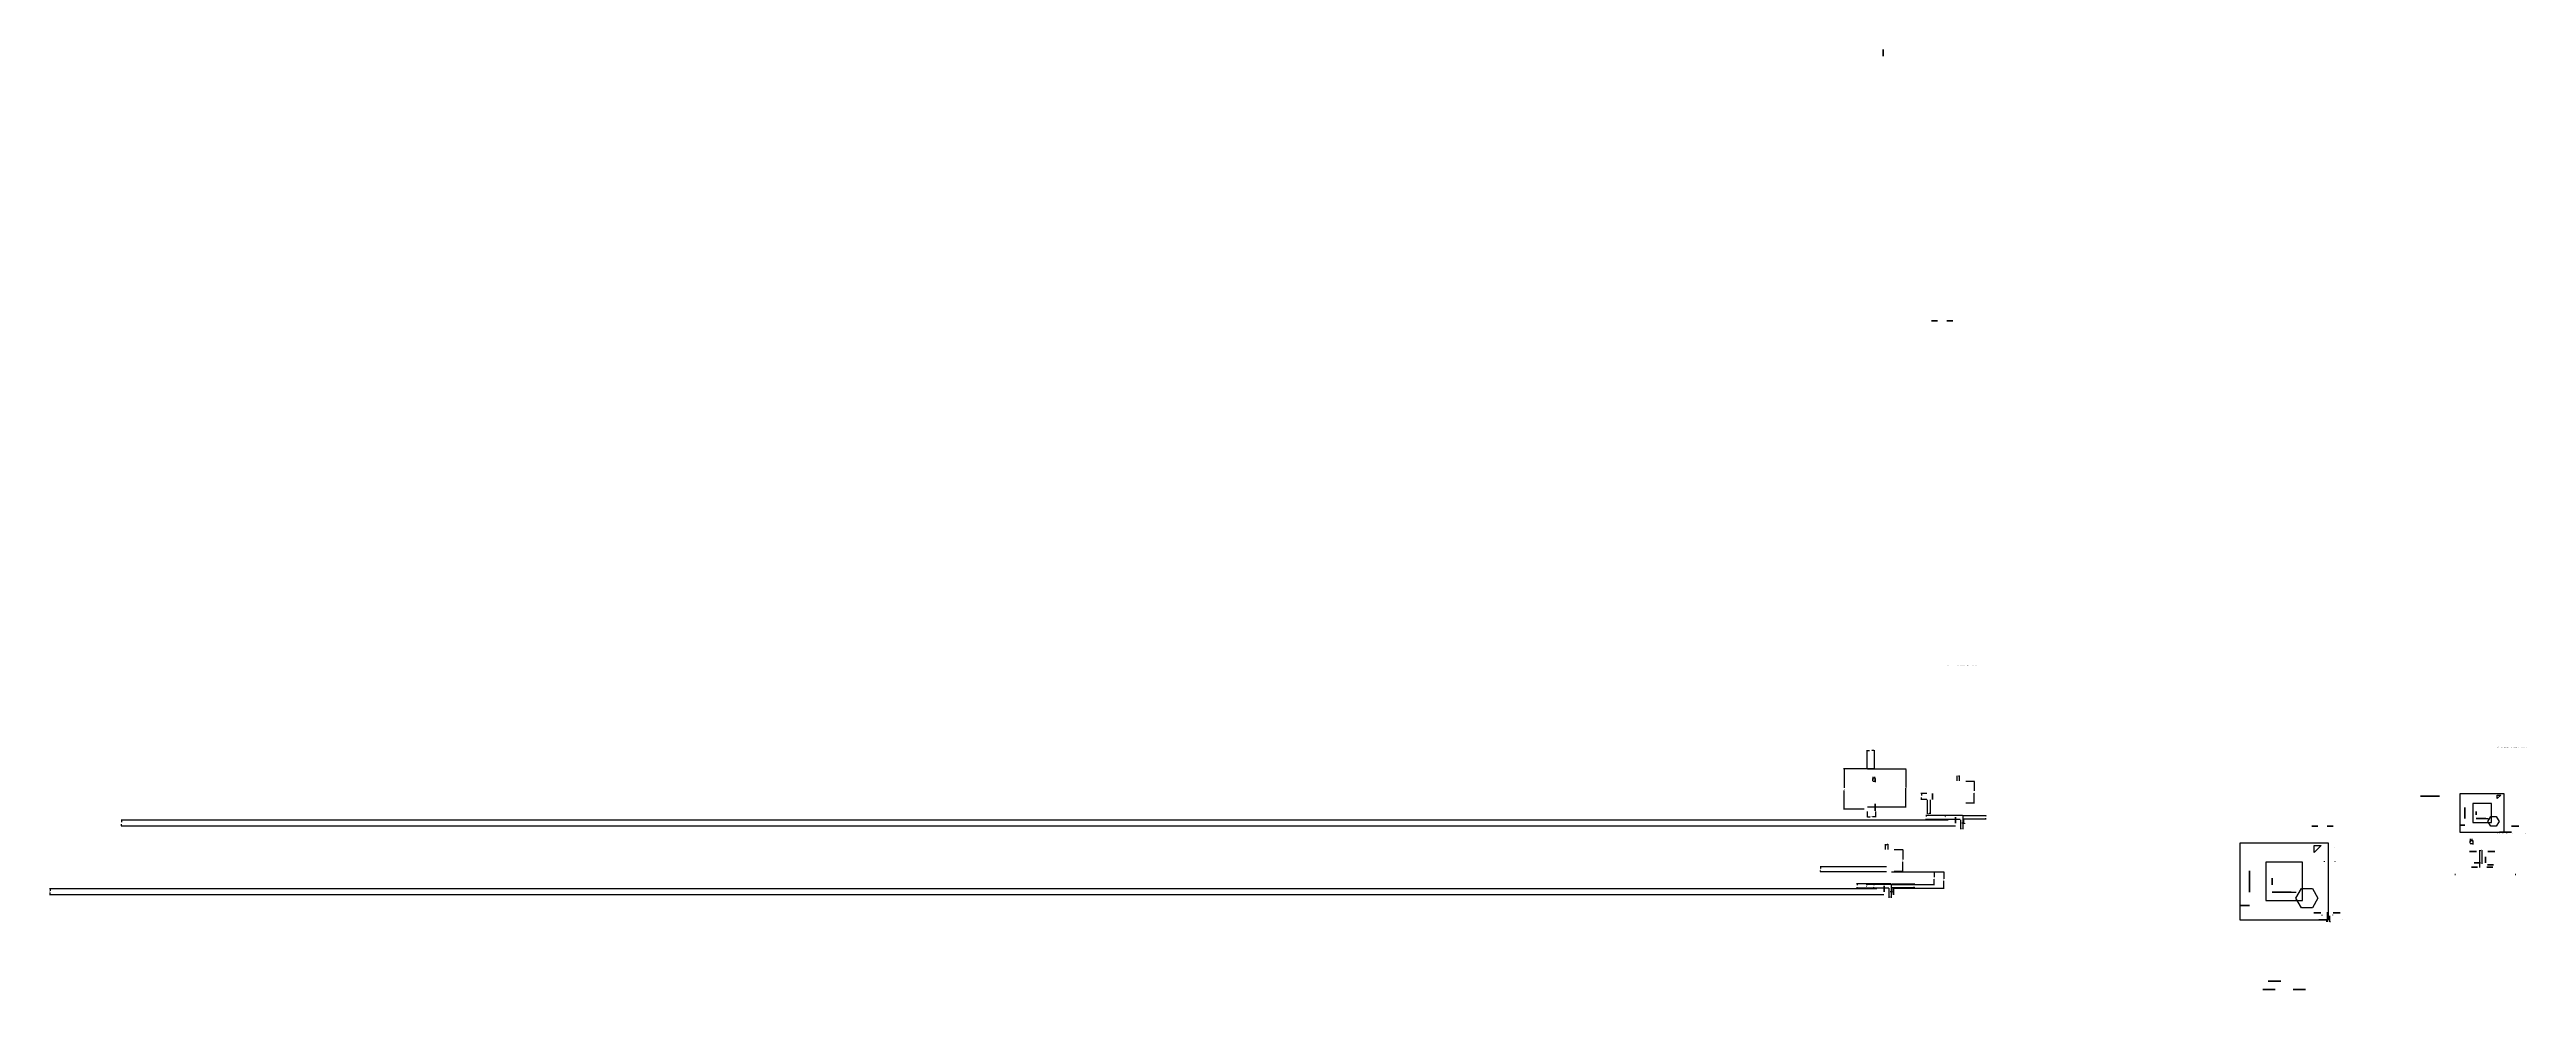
# Model space of a CAD drawing. Header units: millimetres. Extents: x -1019 to 12, y -26 to 366.
import ezdxf

# ---------------------------------------------------------------- set-up
doc = ezdxf.new("R2010")
doc.units = ezdxf.units.MM
doc.header["$MEASUREMENT"] = 0
doc.layers.add('M1.4 Hex Screw v3_Sketch3', color=7, linetype='Continuous')
doc.styles.get("Standard").update_dxf_attribs({"font": 'Arial.ttf'})
doc.dimstyles.get("Standard").update_dxf_attribs({"dimtxt": 0.18, "dimasz": 0.18, "dimexe": 0.18, "dimexo": 0.0625, "dimgap": 0.09, "dimtad": 0, "dimtih": 1, "dimtoh": 1, "dimdec": 4, "dimzin": 0, "dimdsep": 46, "dimtxsty": 'Standard', "dimcen": 0.09, "dimadec": 0, "dimazin": 0, "dimtfac": 1, "dimtdec": 4, "dimtofl": 0, "dimtmove": 0, "dimatfit": 3, "dimfxl": 1, "dimtolj": 1, "dimtzin": 0, "dimarcsym": 0})

# ---------------------------------------------------------------- blocks, each defined once
blk = doc.blocks.new('*D8')
at = {"color": 0, "lineweight": -2, "transparency": 16777216}
for p, q in [((-11.1, 36.9), (-11.1, 36.2)), ((-11, 36.4), (-10.6, 36.4)), ((-10.4, 36.9), (-10.4, 36.2)), ((-10.4, 36.4), (-10.2, 36.4)), ((-10.2, 36.4), (-10.2, 36.2))]:
    blk.add_line(p, q, dxfattribs=at)
at = {"color": 0, "transparency": 16777216}
for points in [[(-11, 36.4), (-11, 36.3), (-11.1, 36.4)], [(-10.6, 36.4), (-10.6, 36.3), (-10.4, 36.4)]]:
    blk.add_solid(points, dxfattribs=at)
at = {"layer": 'Defpoints', "color": 0, "transparency": 16777216}
for p in [(-11.1, 37, 1), (-10.4, 37, 1), (-10.4, 36.4)]:
    blk.add_point(p, dxfattribs=at)
at = {"color": 0, "transparency": 16777216, "insert": (-10.2, 35.7), "char_height": 0.18, "attachment_point": 5, "rotation": 270}
blk.add_mtext('\\A1;0.7500', dxfattribs=at)
blk = doc.blocks.new('*D9')
at = {"color": 0, "lineweight": -2, "transparency": 16777216}
for p, q in [((-11.1, 35), (-9.8, 35)), ((-10.1, 34.9), (-9.8, 34.9)), ((-10, 35.2), (-10, 35.3)), ((-10, 34.7), (-10, 34.6))]:
    blk.add_line(p, q, dxfattribs=at)
at = {"color": 0, "transparency": 16777216}
for points in [[(-10, 35.2), (-10, 35.2), (-10, 35)], [(-10, 34.7), (-10, 34.7), (-10, 34.9)]]:
    blk.add_solid(points, dxfattribs=at)
at = {"layer": 'Defpoints', "color": 0, "transparency": 16777216}
for p in [(-11.1, 35, 1), (-10.2, 34.9), (-10, 35)]:
    blk.add_point(p, dxfattribs=at)
at = {"color": 0, "transparency": 16777216, "insert": (-10, 35.8), "char_height": 0.18, "attachment_point": 5, "rotation": 270}
blk.add_mtext('\\A1;0.0746', dxfattribs=at)
blk = doc.blocks.new('*D10')
at = {"color": 0, "lineweight": -2, "transparency": 16777216}
for p, q in [((-11.1, 35.1), (-11.1, 36.1)), ((-11, 35.9), (-10.7, 35.9)), ((-10.1, 35.9), (-10.3, 35.9)), ((-9.9, 35.1), (-9.9, 36.1))]:
    blk.add_line(p, q, dxfattribs=at)
at = {"color": 0, "transparency": 16777216}
for points in [[(-11, 36), (-11, 35.9), (-11.1, 35.9)], [(-10.1, 36), (-10.1, 35.9), (-9.9, 35.9)]]:
    blk.add_solid(points, dxfattribs=at)
at = {"layer": 'Defpoints', "color": 0, "transparency": 16777216}
for p in [(-11.1, 35, 1), (-9.9, 35.9), (-9.9, 35, 1)]:
    blk.add_point(p, dxfattribs=at)
at = {"color": 0, "transparency": 16777216, "insert": (-10.5, 35.9), "char_height": 0.18, "attachment_point": 5, "rotation": 270}
blk.add_mtext('\\A1;1.2500', dxfattribs=at)
blk = doc.blocks.new('*D14')
at = {"color": 0, "lineweight": -2, "transparency": 16777216}
for p, q in [((-70.9, 2.5), (-71.1, 2.5)), ((-70.7, 6.4), (-70.7, 2.3)), ((-69.7, 4.9), (-69.7, 2.3)), ((-69.5, 2.5), (-69.3, 2.5))]:
    blk.add_line(p, q, dxfattribs=at)
at = {"color": 0, "transparency": 16777216}
for points in [[(-70.9, 2.5), (-70.9, 2.5), (-70.7, 2.5)], [(-69.5, 2.5), (-69.5, 2.5), (-69.7, 2.5)]]:
    blk.add_solid(points, dxfattribs=at)
at = {"layer": 'Defpoints', "color": 0, "transparency": 16777216}
for p in [(-70.7, 6.5), (-69.7, 5), (-69.7, 2.5)]:
    blk.add_point(p, dxfattribs=at)
at = {"color": 0, "transparency": 16777216, "insert": (-70.2, 2.5), "char_height": 0.18, "attachment_point": 5}
blk.add_mtext('\\A1;0.9932', dxfattribs=at)
blk = doc.blocks.new('*D17')
at = {"color": 0, "lineweight": -2, "transparency": 16777216}
for p, q in [((-259.9, 62.8), (-259.9, 62.1)), ((-259.8, 62.3), (-259.4, 62.3)), ((-259.2, 62.8), (-259.2, 62.1)), ((-259.2, 62.3), (-259, 62.3)), ((-259, 62.3), (-259, 62.1))]:
    blk.add_line(p, q, dxfattribs=at)
at = {"color": 0, "transparency": 16777216}
for points in [[(-259.8, 62.3), (-259.8, 62.2), (-259.9, 62.3)], [(-259.4, 62.3), (-259.4, 62.2), (-259.2, 62.3)]]:
    blk.add_solid(points, dxfattribs=at)
at = {"layer": 'Defpoints', "color": 0, "transparency": 16777216}
for p in [(-259.9, 62.9, 1), (-259.2, 62.9, 1), (-259.2, 62.3)]:
    blk.add_point(p, dxfattribs=at)
at = {"color": 0, "transparency": 16777216, "insert": (-259, 61.6), "char_height": 0.18, "attachment_point": 5, "rotation": 270}
blk.add_mtext('\\A1;0.7500', dxfattribs=at)
blk = doc.blocks.new('*D18')
at = {"color": 0, "lineweight": -2, "transparency": 16777216}
for p, q in [((-259.9, 60.9), (-258.6, 60.9)), ((-258.9, 60.8), (-258.6, 60.8)), ((-258.8, 61.1), (-258.8, 61.3)), ((-258.8, 60.6), (-258.8, 60.5))]:
    blk.add_line(p, q, dxfattribs=at)
at = {"color": 0, "transparency": 16777216}
for points in [[(-258.8, 61.1), (-258.8, 61.1), (-258.8, 60.9)], [(-258.8, 60.6), (-258.8, 60.6), (-258.8, 60.8)]]:
    blk.add_solid(points, dxfattribs=at)
at = {"layer": 'Defpoints', "color": 0, "transparency": 16777216}
for p in [(-259.9, 60.9, 1), (-259, 60.8), (-258.8, 60.9)]:
    blk.add_point(p, dxfattribs=at)
at = {"color": 0, "transparency": 16777216, "insert": (-258.8, 61.7), "char_height": 0.18, "attachment_point": 5, "rotation": 270}
blk.add_mtext('\\A1;0.0746', dxfattribs=at)
blk = doc.blocks.new('*D19')
at = {"color": 0, "lineweight": -2, "transparency": 16777216}
for p, q in [((-259.9, 61), (-259.9, 62)), ((-258.7, 61), (-258.7, 62)), ((-259.8, 61.8), (-259.5, 61.8)), ((-258.9, 61.8), (-259.1, 61.8))]:
    blk.add_line(p, q, dxfattribs=at)
at = {"color": 0, "transparency": 16777216}
for points in [[(-259.8, 61.9), (-259.8, 61.8), (-259.9, 61.8)], [(-258.9, 61.9), (-258.9, 61.8), (-258.7, 61.8)]]:
    blk.add_solid(points, dxfattribs=at)
at = {"layer": 'Defpoints', "color": 0, "transparency": 16777216}
for p in [(-259.9, 60.9, 1), (-258.7, 61.8), (-258.7, 60.9, 1)]:
    blk.add_point(p, dxfattribs=at)
at = {"color": 0, "transparency": 16777216, "insert": (-259.3, 61.8), "char_height": 0.18, "attachment_point": 5, "rotation": 270}
blk.add_mtext('\\A1;1.2500', dxfattribs=at)
blk = doc.blocks.new('*D21')
at = {"color": 0, "lineweight": -2, "transparency": 16777216}
for p, q in [((-262.2, 48.3), (-262.2, 45.9)), ((-262, 46.1), (-260.9, 46.1)), ((-258.9, 46.1), (-260, 46.1)), ((-258.7, 48.3), (-258.7, 45.9))]:
    blk.add_line(p, q, dxfattribs=at)
at = {"color": 0, "transparency": 16777216}
for points in [[(-262, 46), (-262, 46.1), (-262.2, 46.1)], [(-258.9, 46), (-258.9, 46.1), (-258.7, 46.1)]]:
    blk.add_solid(points, dxfattribs=at)
at = {"layer": 'Defpoints', "color": 0, "transparency": 16777216}
for p in [(-262.2, 48.3), (-262.2, 46.1), (-258.7, 48.3)]:
    blk.add_point(p, dxfattribs=at)
at = {"color": 0, "transparency": 16777216, "insert": (-260.4, 46.1), "char_height": 0.18, "attachment_point": 5, "rotation": 180}
blk.add_mtext('\\A1;3.5000', dxfattribs=at)
blk = doc.blocks.new('*D22')
at = {"color": 0, "lineweight": -2, "transparency": 16777216}
for p, q in [((-262.2, 66.1), (-262.2, 73.9)), ((-262, 73.7), (-261.2, 73.7)), ((-259.4, 73.7), (-260.2, 73.7)), ((-259.2, 66.1), (-259.2, 73.9))]:
    blk.add_line(p, q, dxfattribs=at)
at = {"color": 0, "transparency": 16777216}
for points in [[(-262, 73.6), (-262, 73.7), (-262.2, 73.7)], [(-259.4, 73.6), (-259.4, 73.7), (-259.2, 73.7)]]:
    blk.add_solid(points, dxfattribs=at)
at = {"layer": 'Defpoints', "color": 0, "transparency": 16777216}
for p in [(-262.2, 73.7), (-262.2, 66), (-259.2, 66)]:
    blk.add_point(p, dxfattribs=at)
at = {"color": 0, "transparency": 16777216, "insert": (-260.7, 73.7), "char_height": 0.18, "attachment_point": 5, "rotation": 180}
blk.add_mtext('\\A1;3.0000', dxfattribs=at)
blk = doc.blocks.new('*D23')
at = {"color": 0, "lineweight": -2, "transparency": 16777216}
for p, q in [((-252.1, 23.2), (-230.1, 23.2)), ((-230.3, 23), (-230.3, 20.3)), ((-251.1, 16.4), (-230.1, 16.4)), ((-230.3, 16.6), (-230.3, 19.4))]:
    blk.add_line(p, q, dxfattribs=at)
at = {"color": 0, "transparency": 16777216}
for points in [[(-230.3, 23), (-230.2, 23), (-230.3, 23.2)], [(-230.3, 16.6), (-230.2, 16.6), (-230.3, 16.4)]]:
    blk.add_solid(points, dxfattribs=at)
at = {"layer": 'Defpoints', "color": 0, "transparency": 16777216}
for p in [(-252.2, 23.2, -2.2), (-230.3, 23.2), (-251.2, 16.4, 14.4)]:
    blk.add_point(p, dxfattribs=at)
at = {"color": 0, "transparency": 16777216, "insert": (-230.3, 19.8), "char_height": 0.18, "attachment_point": 5, "rotation": 90}
blk.add_mtext('\\A1;6.7821', dxfattribs=at)
blk = doc.blocks.new('*D24')
at = {"color": 0, "lineweight": -2, "transparency": 16777216}
for p, q in [((-254.2, 25.2), (-281.8, 25.2)), ((-254.2, 23.2), (-281.8, 23.2)), ((-281.6, 25), (-281.6, 24.6)), ((-281.6, 23.3), (-281.6, 23.7))]:
    blk.add_line(p, q, dxfattribs=at)
at = {"color": 0, "transparency": 16777216}
for points in [[(-281.6, 25), (-281.6, 25), (-281.6, 25.2)], [(-281.6, 23.3), (-281.6, 23.3), (-281.6, 23.2)]]:
    blk.add_solid(points, dxfattribs=at)
at = {"layer": 'Defpoints', "color": 0, "transparency": 16777216}
for p in [(-281.6, 25.2), (-254.1, 25.2, 7.9), (-254.1, 23.2, 7.9)]:
    blk.add_point(p, dxfattribs=at)
at = {"color": 0, "transparency": 16777216, "insert": (-281.6, 24.2), "char_height": 0.18, "attachment_point": 5, "rotation": 90}
blk.add_mtext('\\A1;2.0000', dxfattribs=at)
blk = doc.blocks.new('*D25')
at = {"color": 0, "lineweight": -2, "transparency": 16777216}
for p, q in [((-252.1, 23.2), (-234.1, 23.2)), ((-234.3, 23), (-234.3, 21)), ((-252.1, 17.9), (-234.1, 17.9)), ((-234.3, 18.1), (-234.3, 20.1))]:
    blk.add_line(p, q, dxfattribs=at)
at = {"color": 0, "transparency": 16777216}
for points in [[(-234.4, 23), (-234.3, 23), (-234.3, 23.2)], [(-234.4, 18.1), (-234.3, 18.1), (-234.3, 17.9)]]:
    blk.add_solid(points, dxfattribs=at)
at = {"layer": 'Defpoints', "color": 0, "transparency": 16777216}
for p in [(-252.2, 23.2, -2.2), (-234.3, 23.2), (-252.2, 17.9, 14.4)]:
    blk.add_point(p, dxfattribs=at)
at = {"color": 0, "transparency": 16777216, "insert": (-234.3, 20.5), "char_height": 0.18, "attachment_point": 5, "rotation": 90}
blk.add_mtext('\\A1;5.3001', dxfattribs=at)
blk = doc.blocks.new('*D26')
at = {"color": 0, "lineweight": -2, "transparency": 16777216}
for p, q in [((-259.3, 66), (-272, 66)), ((-271.8, 65.8), (-271.8, 58.1)), ((-271.8, 49.3), (-271.8, 57)), ((-263.4, 49.2), (-272, 49.2))]:
    blk.add_line(p, q, dxfattribs=at)
at = {"color": 0, "transparency": 16777216}
for points in [[(-271.8, 65.8), (-271.8, 65.8), (-271.8, 66)], [(-271.8, 49.3), (-271.8, 49.3), (-271.8, 49.2)]]:
    blk.add_solid(points, dxfattribs=at)
at = {"layer": 'Defpoints', "color": 0, "transparency": 16777216}
for p in [(-271.8, 66), (-259.2, 66), (-263.3, 49.2, 16.4)]:
    blk.add_point(p, dxfattribs=at)
at = {"color": 0, "transparency": 16777216, "insert": (-271.8, 57.6), "char_height": 0.18, "attachment_point": 5, "rotation": 270}
blk.add_mtext('\\A1;16.8390', dxfattribs=at)
blk = doc.blocks.new('*D27')
at = {"color": 0, "lineweight": -2, "transparency": 16777216}
for p, q in [((-237.2, 53.2), (-237.2, 47.3)), ((-236, 53.2), (-236, 47.3)), ((-237, 47.5), (-236.8, 47.5)), ((-236.2, 47.5), (-236.4, 47.5))]:
    blk.add_line(p, q, dxfattribs=at)
at = {"color": 0, "transparency": 16777216}
for points in [[(-237, 47.5), (-237, 47.4), (-237.2, 47.5)], [(-236.2, 47.5), (-236.2, 47.4), (-236, 47.5)]]:
    blk.add_solid(points, dxfattribs=at)
at = {"layer": 'Defpoints', "color": 0, "transparency": 16777216}
for p in [(-237.2, 53.3), (-236, 53.3), (-237.2, 47.5)]:
    blk.add_point(p, dxfattribs=at)
at = {"color": 0, "transparency": 16777216, "insert": (-236.6, 47.5), "char_height": 0.18, "attachment_point": 5, "rotation": 270}
blk.add_mtext('\\A1;1.2500', dxfattribs=at)
blk = doc.blocks.new('*D28')
at = {"color": 0, "lineweight": -2, "transparency": 16777216}
for p, q in [((-237.3, 55.8), (-239.8, 55.8)), ((-237.3, 53.3), (-239.8, 53.3)), ((-239.6, 55.6), (-239.6, 55)), ((-239.6, 53.5), (-239.6, 54.1))]:
    blk.add_line(p, q, dxfattribs=at)
at = {"color": 0, "transparency": 16777216}
for points in [[(-239.6, 55.6), (-239.6, 55.6), (-239.6, 55.8)], [(-239.6, 53.5), (-239.6, 53.5), (-239.6, 53.3)]]:
    blk.add_solid(points, dxfattribs=at)
at = {"layer": 'Defpoints', "color": 0, "transparency": 16777216}
for p in [(-239.6, 55.8), (-237.2, 55.8), (-237.2, 53.3)]:
    blk.add_point(p, dxfattribs=at)
at = {"color": 0, "transparency": 16777216, "insert": (-239.6, 54.6), "char_height": 0.18, "attachment_point": 5, "rotation": 270}
blk.add_mtext('\\A1;2.5000', dxfattribs=at)
blk = doc.blocks.new('*D34')
at = {"color": 0, "lineweight": -2, "transparency": 16777216}
for p, q in [((-262.1, 66), (-245.9, 66)), ((-246.1, 65.8), (-246.1, 58.3)), ((-246.1, 50.4), (-246.1, 57.9)), ((-262.1, 50.2), (-245.9, 50.2))]:
    blk.add_line(p, q, dxfattribs=at)
at = {"color": 0, "transparency": 16777216}
for points in [[(-246, 65.8), (-246.1, 65.8), (-246.1, 66)], [(-246, 50.4), (-246.1, 50.4), (-246.1, 50.2)]]:
    blk.add_solid(points, dxfattribs=at)
at = {"layer": 'Defpoints', "color": 0, "transparency": 16777216}
for p in [(-262.2, 66, -11.5), (-246.1, 66), (-262.2, 50.2)]:
    blk.add_point(p, dxfattribs=at)
at = {"color": 0, "transparency": 16777216, "insert": (-246.1, 58.1), "char_height": 0.18, "attachment_point": 5, "rotation": 180}
blk.add_mtext('\\A1;15.7821', dxfattribs=at)
blk = doc.blocks.new('*D42')
at = {"color": 0, "lineweight": -2, "transparency": 16777216}
for p, q in [((-221.1, 60.9), (-217.5, 60.9)), ((-221.1, 51.9), (-217.5, 51.9)), ((-217.6, 60.8), (-217.6, 56.9)), ((-217.6, 52.1), (-217.6, 56))]:
    blk.add_line(p, q, dxfattribs=at)
at = {"color": 0, "transparency": 16777216}
for points in [[(-217.6, 60.8), (-217.7, 60.8), (-217.6, 60.9)], [(-217.6, 52.1), (-217.7, 52.1), (-217.6, 51.9)]]:
    blk.add_solid(points, dxfattribs=at)
at = {"layer": 'Defpoints', "color": 0, "transparency": 16777216}
for p in [(-221.2, 60.9), (-221.2, 51.9, -4.8), (-217.6, 60.9)]:
    blk.add_point(p, dxfattribs=at)
at = {"color": 0, "transparency": 16777216, "insert": (-217.6, 56.4), "char_height": 0.18, "attachment_point": 5, "rotation": 270}
blk.add_mtext('\\A1;9.0040', dxfattribs=at)
blk = doc.blocks.new('*D43')
at = {"color": 0, "lineweight": -2, "transparency": 16777216}
for p, q in [((-222.6, 43.4), (-222.8, 43.4)), ((-222.4, 46.6), (-222.4, 43.2)), ((-222.1, 45.1), (-222.1, 43.2)), ((-221.9, 43.4), (-221.7, 43.4)), ((-221.7, 43.4), (-221.7, 43.2))]:
    blk.add_line(p, q, dxfattribs=at)
at = {"color": 0, "transparency": 16777216}
for points in [[(-222.6, 43.4), (-222.6, 43.4), (-222.4, 43.4)], [(-221.9, 43.4), (-221.9, 43.4), (-222.1, 43.4)]]:
    blk.add_solid(points, dxfattribs=at)
at = {"layer": 'Defpoints', "color": 0, "transparency": 16777216}
for p in [(-222.4, 46.6, 11), (-222.1, 45.2, 13.5), (-222.1, 43.4)]:
    blk.add_point(p, dxfattribs=at)
at = {"color": 0, "transparency": 16777216, "insert": (-221.7, 42.7), "char_height": 0.18, "attachment_point": 5, "rotation": 270}
blk.add_mtext('\\A1;0.3489', dxfattribs=at)
blk = doc.blocks.new('*D44')
at = {"color": 0, "lineweight": -2, "transparency": 16777216}
for p, q in [((-252.2, 16.4), (-252.2, 13.6)), ((-252, 13.7), (-251.9, 13.7)), ((-251.4, 13.7), (-251.5, 13.7)), ((-251.2, 16.4), (-251.2, 13.6))]:
    blk.add_line(p, q, dxfattribs=at)
at = {"color": 0, "transparency": 16777216}
for points in [[(-252, 13.8), (-252, 13.7), (-252.2, 13.7)], [(-251.4, 13.8), (-251.4, 13.7), (-251.2, 13.7)]]:
    blk.add_solid(points, dxfattribs=at)
at = {"layer": 'Defpoints', "color": 0, "transparency": 16777216}
for p in [(-252.2, 16.4, -2), (-252.2, 13.7), (-251.2, 16.4, -2)]:
    blk.add_point(p, dxfattribs=at)
at = {"color": 0, "transparency": 16777216, "insert": (-251.7, 13.7), "char_height": 0.18, "attachment_point": 5, "rotation": 270}
blk.add_mtext('\\A1;0.9757', dxfattribs=at)
blk = doc.blocks.new('*D46')
at = {"color": 0, "lineweight": -2, "transparency": 16777216}
for p, q in [((-222.5, 46.6), (-229.9, 46.6)), ((-223.5, 44.9), (-229.9, 44.9)), ((-229.7, 46.5), (-229.7, 46.2)), ((-229.7, 45.1), (-229.7, 45.3))]:
    blk.add_line(p, q, dxfattribs=at)
at = {"color": 0, "transparency": 16777216}
for points in [[(-229.6, 46.5), (-229.7, 46.5), (-229.7, 46.6)], [(-229.6, 45.1), (-229.7, 45.1), (-229.7, 44.9)]]:
    blk.add_solid(points, dxfattribs=at)
at = {"layer": 'Defpoints', "color": 0, "transparency": 16777216}
for p in [(-229.7, 46.6), (-223.4, 44.9, 9.5), (-222.4, 46.6, 11)]:
    blk.add_point(p, dxfattribs=at)
at = {"color": 0, "transparency": 16777216, "insert": (-229.7, 45.8), "char_height": 0.18, "attachment_point": 5, "rotation": 270}
blk.add_mtext('\\A1;1.7281', dxfattribs=at)
blk = doc.blocks.new('*D47')
at = {"color": 0, "lineweight": -2, "transparency": 16777216}
for p, q in [((-224.7, 61), (-224.7, 63.2)), ((-224.5, 63.1), (-224.4, 63.1)), ((-223.9, 63.1), (-224, 63.1)), ((-223.7, 61), (-223.7, 63.2))]:
    blk.add_line(p, q, dxfattribs=at)
at = {"color": 0, "transparency": 16777216}
for points in [[(-224.5, 63.1), (-224.5, 63), (-224.7, 63.1)], [(-223.9, 63.1), (-223.9, 63), (-223.7, 63.1)]]:
    blk.add_solid(points, dxfattribs=at)
at = {"layer": 'Defpoints', "color": 0, "transparency": 16777216}
for p in [(-224.7, 63.1), (-224.7, 60.9, -8), (-223.7, 60.9)]:
    blk.add_point(p, dxfattribs=at)
at = {"color": 0, "transparency": 16777216, "insert": (-224.2, 63.1), "char_height": 0.18, "attachment_point": 5, "rotation": 270}
blk.add_mtext('\\A1;1.0000', dxfattribs=at)
blk = doc.blocks.new('*D48')
at = {"color": 0, "lineweight": -2, "transparency": 16777216}
for p, q in [((-223.4, 44.8), (-223.4, 41)), ((-222.4, 46.6), (-222.4, 41)), ((-223.2, 41.2), (-223.1, 41.2)), ((-222.6, 41.2), (-222.7, 41.2))]:
    blk.add_line(p, q, dxfattribs=at)
at = {"color": 0, "transparency": 16777216}
for points in [[(-223.2, 41.2), (-223.2, 41.2), (-223.4, 41.2)], [(-222.6, 41.2), (-222.6, 41.2), (-222.4, 41.2)]]:
    blk.add_solid(points, dxfattribs=at)
at = {"layer": 'Defpoints', "color": 0, "transparency": 16777216}
for p in [(-223.4, 44.9, 14.5), (-222.4, 46.6, 11), (-223.4, 41.2)]:
    blk.add_point(p, dxfattribs=at)
at = {"color": 0, "transparency": 16777216, "insert": (-222.9, 41.2), "char_height": 0.18, "attachment_point": 5, "rotation": 270}
blk.add_mtext('\\A1;1.0000', dxfattribs=at)
blk = doc.blocks.new('*D49')
at = {"color": 0, "lineweight": -2, "transparency": 16777216}
for p, q in [((-222.4, 46.6), (-212.6, 46.6)), ((-222, 45.2), (-212.6, 45.2)), ((-212.8, 46.5), (-212.8, 46.4)), ((-212.8, 45.4), (-212.8, 45.5))]:
    blk.add_line(p, q, dxfattribs=at)
at = {"color": 0, "transparency": 16777216}
for points in [[(-212.8, 46.5), (-212.9, 46.5), (-212.8, 46.6)], [(-212.8, 45.4), (-212.9, 45.4), (-212.8, 45.2)]]:
    blk.add_solid(points, dxfattribs=at)
at = {"layer": 'Defpoints', "color": 0, "transparency": 16777216}
for p in [(-222.4, 46.6, 16), (-222.1, 45.2, 8.5), (-212.8, 45.2)]:
    blk.add_point(p, dxfattribs=at)
at = {"color": 0, "transparency": 16777216, "insert": (-212.8, 45.9), "char_height": 0.18, "attachment_point": 5, "rotation": 270}
blk.add_mtext('\\A1;1.4576', dxfattribs=at)
blk = doc.blocks.new('*D50')
at = {"color": 0, "lineweight": -2, "transparency": 16777216}
for p, q in [((-252.3, 17.9), (-262.6, 17.9)), ((-253.2, 16.4), (-262.6, 16.4)), ((-262.4, 17.7), (-262.4, 17.6)), ((-262.4, 16.6), (-262.4, 16.7))]:
    blk.add_line(p, q, dxfattribs=at)
at = {"color": 0, "transparency": 16777216}
for points in [[(-262.4, 17.7), (-262.4, 17.7), (-262.4, 17.9)], [(-262.4, 16.6), (-262.4, 16.6), (-262.4, 16.4)]]:
    blk.add_solid(points, dxfattribs=at)
at = {"layer": 'Defpoints', "color": 0, "transparency": 16777216}
for p in [(-262.4, 16.4), (-253.2, 16.4, -2), (-252.2, 17.9, -2)]:
    blk.add_point(p, dxfattribs=at)
at = {"color": 0, "transparency": 16777216, "insert": (-262.4, 17.2), "char_height": 0.18, "attachment_point": 5, "rotation": 270}
blk.add_mtext('\\A1;1.4821', dxfattribs=at)
blk = doc.blocks.new('*D51')
at = {"color": 0, "lineweight": -2, "transparency": 16777216}
for p, q in [((-7.1, 25), (-7.1, 32.2)), ((-6.9, 32.1), (-6.8, 32.1)), ((-6.3, 32.1), (-6.4, 32.1)), ((-6.1, 26.5), (-6.1, 32.2))]:
    blk.add_line(p, q, dxfattribs=at)
at = {"color": 0, "transparency": 16777216}
for points in [[(-6.9, 32.1), (-6.9, 32), (-7.1, 32.1)], [(-6.3, 32.1), (-6.3, 32), (-6.1, 32.1)]]:
    blk.add_solid(points, dxfattribs=at)
at = {"layer": 'Defpoints', "color": 0, "transparency": 16777216}
for p in [(-7.1, 32.1), (-7.1, 24.9, -16.5), (-6.1, 26.4, -16.5)]:
    blk.add_point(p, dxfattribs=at)
at = {"color": 0, "transparency": 16777216, "insert": (-6.6, 32.1), "char_height": 0.18, "attachment_point": 5, "rotation": 270}
blk.add_mtext('\\A1;0.9857', dxfattribs=at)
blk = doc.blocks.new('*D52')
at = {"color": 0, "lineweight": -2, "transparency": 16777216}
for p, q in [((-222.5, 46.6), (-237.8, 46.6)), ((-223.5, 44.9), (-237.8, 44.9)), ((-237.6, 46.5), (-237.6, 46.2)), ((-237.6, 45.1), (-237.6, 45.3))]:
    blk.add_line(p, q, dxfattribs=at)
at = {"color": 0, "transparency": 16777216}
for points in [[(-237.6, 46.5), (-237.6, 46.5), (-237.6, 46.6)], [(-237.6, 45.1), (-237.6, 45.1), (-237.6, 44.9)]]:
    blk.add_solid(points, dxfattribs=at)
at = {"layer": 'Defpoints', "color": 0, "transparency": 16777216}
for p in [(-237.6, 46.6), (-223.4, 44.9, 14.5), (-222.4, 46.6, 16)]:
    blk.add_point(p, dxfattribs=at)
at = {"color": 0, "transparency": 16777216, "insert": (-237.6, 45.8), "char_height": 0.18, "attachment_point": 5, "rotation": 270}
blk.add_mtext('\\A1;1.7281', dxfattribs=at)
blk = doc.blocks.new('*D53')
at = {"color": 0, "lineweight": -2, "transparency": 16777216}
for p, q in [((-228.4, 44.7), (-989.2, 44.7)), ((-225.4, 42.2), (-989.2, 42.2)), ((-989, 44.5), (-989, 43.9)), ((-989, 42.3), (-989, 43))]:
    blk.add_line(p, q, dxfattribs=at)
at = {"color": 0, "transparency": 16777216}
for points in [[(-989, 44.5), (-989.1, 44.5), (-989, 44.7)], [(-989, 42.3), (-989.1, 42.3), (-989, 42.2)]]:
    blk.add_solid(points, dxfattribs=at)
at = {"layer": 'Defpoints', "color": 0, "transparency": 16777216}
for p in [(-989, 42.2), (-228.3, 44.7, -4.5), (-225.4, 42.2, -8)]:
    blk.add_point(p, dxfattribs=at)
at = {"color": 0, "transparency": 16777216, "insert": (-989, 43.4), "char_height": 0.18, "attachment_point": 5, "rotation": 270}
blk.add_mtext('\\A1;2.5332', dxfattribs=at)
blk = doc.blocks.new('*D64')
at = {"color": 0, "lineweight": -2, "transparency": 16777216}
for p, q in [((-250.9, 32.4), (-247.2, 32.4)), ((-247.4, 32.2), (-247.4, 28.3)), ((-250.9, 23.4), (-247.2, 23.4)), ((-247.4, 23.6), (-247.4, 27.4))]:
    blk.add_line(p, q, dxfattribs=at)
at = {"color": 0, "transparency": 16777216}
for points in [[(-247.4, 32.2), (-247.4, 32.2), (-247.4, 32.4)], [(-247.4, 23.6), (-247.4, 23.6), (-247.4, 23.4)]]:
    blk.add_solid(points, dxfattribs=at)
at = {"layer": 'Defpoints', "color": 0, "transparency": 16777216}
for p in [(-251, 32.4, -25), (-247.4, 32.4), (-251, 23.4, -29.8)]:
    blk.add_point(p, dxfattribs=at)
at = {"color": 0, "transparency": 16777216, "insert": (-247.4, 27.9), "char_height": 0.18, "attachment_point": 5, "rotation": 270}
blk.add_mtext('\\A1;9.0040', dxfattribs=at)
blk = doc.blocks.new('*D65')
at = {"color": 0, "lineweight": -2, "transparency": 16777216}
for p, q in [((-252.4, 14.8), (-252.6, 14.8)), ((-252.2, 18), (-252.2, 14.6)), ((-251.9, 16.6), (-251.9, 14.6)), ((-251.7, 14.8), (-251.5, 14.8)), ((-251.5, 14.8), (-251.5, 14.6))]:
    blk.add_line(p, q, dxfattribs=at)
at = {"color": 0, "transparency": 16777216}
for points in [[(-252.4, 14.9), (-252.4, 14.8), (-252.2, 14.8)], [(-251.7, 14.9), (-251.7, 14.8), (-251.9, 14.8)]]:
    blk.add_solid(points, dxfattribs=at)
at = {"layer": 'Defpoints', "color": 0, "transparency": 16777216}
for p in [(-252.2, 18.1, -14), (-251.9, 16.6, 13.5), (-251.9, 14.8)]:
    blk.add_point(p, dxfattribs=at)
at = {"color": 0, "transparency": 16777216, "insert": (-251.5, 14.2), "char_height": 0.18, "attachment_point": 5, "rotation": 270}
blk.add_mtext('\\A1;0.3489', dxfattribs=at)
blk = doc.blocks.new('*D67')
at = {"color": 0, "lineweight": -2, "transparency": 16777216}
for p, q in [((-252.3, 18.1), (-259.6, 18.1)), ((-253.3, 16.3), (-259.6, 16.3)), ((-259.4, 17.9), (-259.4, 17.6)), ((-259.4, 16.5), (-259.4, 16.8))]:
    blk.add_line(p, q, dxfattribs=at)
at = {"color": 0, "transparency": 16777216}
for points in [[(-259.4, 17.9), (-259.5, 17.9), (-259.4, 18.1)], [(-259.4, 16.5), (-259.5, 16.5), (-259.4, 16.3)]]:
    blk.add_solid(points, dxfattribs=at)
at = {"layer": 'Defpoints', "color": 0, "transparency": 16777216}
for p in [(-259.4, 18.1), (-253.2, 16.3, 9.5), (-252.2, 18.1, -14)]:
    blk.add_point(p, dxfattribs=at)
at = {"color": 0, "transparency": 16777216, "insert": (-259.4, 17.2), "char_height": 0.18, "attachment_point": 5, "rotation": 270}
blk.add_mtext('\\A1;1.7281', dxfattribs=at)
blk = doc.blocks.new('*D68')
at = {"color": 0, "lineweight": -2, "transparency": 16777216}
for p, q in [((-254.5, 32.4), (-254.5, 34.7)), ((-254.3, 34.5), (-254.1, 34.5)), ((-253.6, 34.5), (-253.8, 34.5)), ((-253.5, 32.4), (-253.5, 34.7))]:
    blk.add_line(p, q, dxfattribs=at)
at = {"color": 0, "transparency": 16777216}
for points in [[(-254.3, 34.5), (-254.3, 34.5), (-254.5, 34.5)], [(-253.6, 34.5), (-253.6, 34.5), (-253.5, 34.5)]]:
    blk.add_solid(points, dxfattribs=at)
at = {"layer": 'Defpoints', "color": 0, "transparency": 16777216}
for p in [(-254.5, 34.5), (-254.5, 32.4, -8), (-253.5, 32.4, -25)]:
    blk.add_point(p, dxfattribs=at)
at = {"color": 0, "transparency": 16777216, "insert": (-254, 34.5), "char_height": 0.18, "attachment_point": 5, "rotation": 270}
blk.add_mtext('\\A1;1.0000', dxfattribs=at)
blk = doc.blocks.new('*D69')
at = {"color": 0, "lineweight": -2, "transparency": 16777216}
for p, q in [((-253.2, 16.3), (-253.2, 12.4)), ((-253, 12.6), (-252.9, 12.6)), ((-252.4, 12.6), (-252.5, 12.6)), ((-252.2, 18), (-252.2, 12.4))]:
    blk.add_line(p, q, dxfattribs=at)
at = {"color": 0, "transparency": 16777216}
for points in [[(-253, 12.7), (-253, 12.6), (-253.2, 12.6)], [(-252.4, 12.7), (-252.4, 12.6), (-252.2, 12.6)]]:
    blk.add_solid(points, dxfattribs=at)
at = {"layer": 'Defpoints', "color": 0, "transparency": 16777216}
for p in [(-253.2, 16.3, 14.5), (-253.2, 12.6), (-252.2, 18.1, -14)]:
    blk.add_point(p, dxfattribs=at)
at = {"color": 0, "transparency": 16777216, "insert": (-252.7, 12.6), "char_height": 0.18, "attachment_point": 5, "rotation": 270}
blk.add_mtext('\\A1;1.0000', dxfattribs=at)
blk = doc.blocks.new('*D70')
at = {"color": 0, "lineweight": -2, "transparency": 16777216}
for p, q in [((-252.1, 18.1), (-242.4, 18.1)), ((-251.8, 16.6), (-242.4, 16.6)), ((-242.6, 17.9), (-242.6, 17.8)), ((-242.6, 16.8), (-242.6, 16.9))]:
    blk.add_line(p, q, dxfattribs=at)
at = {"color": 0, "transparency": 16777216}
for points in [[(-242.6, 17.9), (-242.6, 17.9), (-242.6, 18.1)], [(-242.6, 16.8), (-242.6, 16.8), (-242.6, 16.6)]]:
    blk.add_solid(points, dxfattribs=at)
at = {"layer": 'Defpoints', "color": 0, "transparency": 16777216}
for p in [(-252.2, 18.1, -9), (-251.9, 16.6, 8.5), (-242.6, 16.6)]:
    blk.add_point(p, dxfattribs=at)
at = {"color": 0, "transparency": 16777216, "insert": (-242.6, 17.3), "char_height": 0.18, "attachment_point": 5, "rotation": 270}
blk.add_mtext('\\A1;1.4576', dxfattribs=at)
blk = doc.blocks.new('*D74')
at = {"color": 0, "lineweight": -2, "transparency": 16777216}
for p, q in [((-252.3, 18.1), (-266.6, 18.1)), ((-253.3, 16.3), (-266.6, 16.3)), ((-266.4, 17.9), (-266.4, 17.6)), ((-266.4, 16.5), (-266.4, 16.8))]:
    blk.add_line(p, q, dxfattribs=at)
at = {"color": 0, "transparency": 16777216}
for points in [[(-266.4, 17.9), (-266.4, 17.9), (-266.4, 18.1)], [(-266.4, 16.5), (-266.4, 16.5), (-266.4, 16.3)]]:
    blk.add_solid(points, dxfattribs=at)
at = {"layer": 'Defpoints', "color": 0, "transparency": 16777216}
for p in [(-266.4, 18.1), (-253.2, 16.3, 14.5), (-252.2, 18.1, -9)]:
    blk.add_point(p, dxfattribs=at)
at = {"color": 0, "transparency": 16777216, "insert": (-266.4, 17.2), "char_height": 0.18, "attachment_point": 5, "rotation": 270}
blk.add_mtext('\\A1;1.7281', dxfattribs=at)
blk = doc.blocks.new('*D61')
at = {"color": 0, "lineweight": -2, "transparency": 16777216}
for p, q in [((-258.2, 16.1), (-1019, 16.1)), ((-255.2, 13.6), (-1019, 13.6)), ((-1018.8, 15.9), (-1018.8, 15.3)), ((-1018.8, 13.8), (-1018.8, 14.4))]:
    blk.add_line(p, q, dxfattribs=at)
at = {"color": 0, "transparency": 16777216}
for points in [[(-1018.8, 15.9), (-1018.8, 15.9), (-1018.8, 16.1)], [(-1018.8, 13.8), (-1018.8, 13.8), (-1018.8, 13.6)]]:
    blk.add_solid(points, dxfattribs=at)
at = {"layer": 'Defpoints', "color": 0, "transparency": 16777216}
for p in [(-1018.8, 13.6), (-258.1, 16.1, -4.5), (-255.2, 13.6, -8)]:
    blk.add_point(p, dxfattribs=at)
at = {"color": 0, "transparency": 16777216, "insert": (-1018.8, 14.9), "char_height": 0.18, "attachment_point": 5, "rotation": 270}
blk.add_mtext('\\A1;2.5332', dxfattribs=at)

msp = doc.modelspace()

# ---------------------------------------------------------------- linework, layer by layer
for p, q in [((0.09759, 53.65562, -19.41984), (0.09759, 55.15562, -19.41984)), ((0.09759, 55.15562, -19.41984), (1.59759, 55.15562, -19.41984)), ((1.59759, 55.15562, -19.41984), (0.09759, 53.65562, -19.41984)), ((-13.37135, 49.57262, -36.79111), (-13.37135, 49.89212, -36.45041)), ((-13.37135, 49.89212, -36.45041), (-13.37135, 49.89212, -41.75464)), ((-13.37135, 49.89212, -41.75464), (-13.37135, 49.57262, -41.41394)), ((-13.37135, 45.73862, -36.79111), (-13.37135, 49.57262, -36.79111)), ((-13.37135, 49.57262, -41.41394), (-13.37135, 45.73862, -41.41394)), ((-13.37135, 45.73862, -36.79111), (-13.37135, 49.57262, -36.79111)), ((-13.37135, 45.41912, -36.45041), (-13.37135, 45.73862, -36.79111)), ((-13.37135, 45.73862, -41.41394), (-13.37135, 45.41912, -41.75464)), ((-13.37135, 45.41912, -36.45041), (-13.37135, 45.73862, -36.79111)), ((-76.10894, 31.1641, -25.95495), (-76.10894, 34.1641, -25.95495)), ((-76.10894, 34.1641, -25.95495), (-73.10894, 34.1641, -25.95495)), ((-73.10894, 34.1641, -25.95495), (-76.10894, 31.1641, -25.95495)), ((-103.04682, 22.9981, -60.69749), (-103.04682, 23.6371, -60.01609)), ((-103.04682, 23.6371, -60.01609), (-103.04682, 23.6371, -70.62455)), ((-103.04682, 23.6371, -70.62455), (-103.04682, 22.9981, -69.94315)), ((-103.04682, 15.3301, -60.69749), (-103.04682, 22.9981, -60.69749)), ((-103.04682, 22.9981, -69.94315), (-103.04682, 15.3301, -69.94315)), ((-103.04682, 15.3301, -60.69749), (-103.04682, 22.9981, -60.69749)), ((-71.91403, 27.58082, 1), (-71.91403, 27.39595, 1)), ((-67.51815, 27.58082, 1), (-67.51815, 27.58082, 1)), ((-67.51815, 27.58082, 1), (-67.51815, 27.42014, 1)), ((-103.04682, 14.6911, -60.01609), (-103.04682, 15.3301, -60.69749)), ((-103.04682, 15.3301, -69.94315), (-103.04682, 14.6911, -70.62455)), ((-103.04682, 14.6911, -60.01609), (-103.04682, 15.3301, -60.69749)), ((-72.89594, 5.22117, 1), (-72.89594, 5.0363, 1)), ((-68.50007, 5.22117, 1), (-68.50007, 5.22117, 1)), ((-68.50007, 5.22117, 1), (-68.50007, 5.06049, 1))]:
    msp.add_line(p, q)
at = {"extrusion": (-1.22465e-16, -1, -6.95455e-110)}
for p, q in [((-7.66388, 45.41912, -37.40373), (-8.61323, 45.41912, -37.40373)), ((-8.61323, 45.41912, -37.40373), (-8.60988, 45.41912, -41.75464)), ((-8.60988, 45.41912, -41.75464), (-3.66388, 45.41912, -41.75464)), ((-4.66388, 45.41912, -40.15373), (-7.66388, 45.41912, -40.15373)), ((-7.66388, 45.41912, -40.15373), (-7.66388, 45.41912, -37.40373)), ((-91.63188, 14.6911, -61.92272), (-93.53058, 14.6911, -61.92272)), ((-93.53058, 14.6911, -61.92272), (-93.52388, 14.6911, -70.62455)), ((-93.52388, 14.6911, -70.62455), (-83.63188, 14.6911, -70.62455)), ((-85.63188, 14.6911, -67.42272), (-91.63188, 14.6911, -67.42272)), ((-91.63188, 14.6911, -67.42272), (-91.63188, 14.6911, -61.92272))]:
    msp.add_line(p, q, dxfattribs=at)
at = {"extrusion": (1, 1.80472e-28, -5.69925e-43)}
msp.add_line((-67.81609, 33.12014, -3.5), (-67.81609, 33.12014, 0.5), dxfattribs=at)
at = {"extrusion": (1, 0, 0)}
for p, q in [((6.07101, 39.65562, -17.83941), (6.07101, 39.65562, -19.83941)), ((-64.16209, 3.1641, -22.79408), (-64.16209, 3.1641, -26.79408))]:
    msp.add_line(p, q, dxfattribs=at)
at = {"extrusion": (-5.82078e-11, -1, 4.35463e-22)}
for points, elevation in [([(-235.44216, 5.44783), (-234.16716, 6.18395), (-232.89216, 5.44783), (-232.89216, 3.97559), (-234.16716, 3.23947), (-235.44216, 3.97559)], -252.72715), ([(-77.06768, 101.46955), (-75.79268, 102.20567), (-74.51768, 101.46955), (-74.51768, 99.9973), (-75.79268, 99.26118), (-77.06768, 99.9973)], -42.15562), ([(-10.5898, -38.32125), (-9.3148, -37.58512), (-8.0398, -38.32125), (-8.0398, -39.79349), (-9.3148, -40.52961), (-10.5898, -39.79349)], -25.15562), ([(-97.48372, -63.75776), (-94.93372, -62.28551), (-92.38372, -63.75776), (-92.38372, -66.70224), (-94.93372, -68.17448), (-97.48372, -66.70224)], 25.8359)]:
    msp.add_lwpolyline(points, close=True, dxfattribs=dict(at, elevation=elevation))
at = {"extrusion": (0, -1, 0)}
for points, elevation in [([(-226.53633, 5.44783), (-227.81133, 6.18395), (-229.08633, 5.44783), (-229.08633, 3.97559), (-227.81133, 3.23947), (-226.53633, 3.97559)], -252.72715), ([(-68.16184, 101.46955), (-69.43684, 102.20567), (-70.71184, 101.46955), (-70.71184, 99.9973), (-69.43684, 99.26118), (-68.16184, 99.9973)], -42.15562), ([(-10.72602, -9.58099), (-11.46214, -10.85599), (-10.72602, -12.13099), (-9.25377, -12.13099), (-8.51765, -10.85599), (-9.25377, -9.58099)], -31.65562), ([(-3.01252, -9.58099), (-3.74864, -10.85599), (-3.01252, -12.13099), (-1.54027, -12.13099), (-0.80415, -10.85599), (-1.54027, -9.58099)], -31.65562), ([(1.07101, -22.83941), (6.07101, -22.83941), (6.07101, -17.83941), (1.07101, -17.83941)], -39.65562), ([(-6.90226, -38.32125), (-8.17726, -37.58512), (-9.45226, -38.32125), (-9.45226, -39.79349), (-8.17726, -40.52961), (-6.90226, -39.79349)], -26.90562), ([(-6.84753, -38.32125), (-8.12253, -37.58512), (-9.39753, -38.32125), (-9.39753, -39.79349), (-8.12253, -40.52961), (-6.84753, -39.79349)], -26.90562), ([(-1.68397, -38.32125), (-2.95897, -37.58512), (-4.23397, -38.32125), (-4.23397, -39.79349), (-2.95897, -40.52961), (-1.68397, -39.79349)], -25.15562), ([(-90.10863, -63.75776), (-92.65863, -62.28551), (-95.20863, -63.75776), (-95.20863, -66.70224), (-92.65863, -68.17448), (-90.10863, -66.70224)], 22.3359), ([(-89.99918, -63.75776), (-92.54918, -62.28551), (-95.09918, -63.75776), (-95.09918, -66.70224), (-92.54918, -68.17448), (-89.99918, -66.70224)], 22.3359), ([(-79.67205, -63.75776), (-82.22205, -62.28551), (-84.77205, -63.75776), (-84.77205, -66.70224), (-82.22205, -68.17448), (-79.67205, -66.70224)], 25.8359)]:
    msp.add_lwpolyline(points, close=True, dxfattribs=dict(at, elevation=elevation))
at = {"extrusion": (1, -8.73115e-11, 7.49001e-12), "elevation": -234.97546}
msp.add_lwpolyline([(55.83167, 5.64612), (54.55667, 6.38224), (53.28167, 5.64612), (53.28167, 4.17388), (54.55667, 3.43776), (55.83167, 4.17388)], close=True, dxfattribs=at)
at = {"extrusion": (9.49356e-16, 1, -4.70198e-38), "elevation": 54.65562}
msp.add_lwpolyline([(24.56462, -43.13311), (31.23262, -43.13311), (31.87162, -43.81452), (31.87162, -33.20605), (31.23262, -33.88746), (24.56462, -33.88746), (24.56462, -33.88746), (23.92562, -33.20605), (23.92562, -43.81452)], close=True, dxfattribs=at)
at = {"extrusion": (4.25844e-126, 6.95455e-110, -1)}
for points, elevation in [([(-3.09759, 55.65562), (15.37135, 55.65562), (15.37135, 39.65562), (-3.09759, 39.65562)], 19.41984), ([(70.10894, 35.1641), (107.04682, 35.1641), (107.04682, 3.1641), (70.10894, 3.1641)], 25.95495)]:
    msp.add_lwpolyline(points, close=True, dxfattribs=dict(at, elevation=elevation))
for points, elevation in [([(-9.97088, 43.65562), (-2.30288, 43.65562), (-2.30288, 51.65562), (-9.97088, 51.65562)], -43.72535), ([(-96.24588, 11.1641), (-80.90988, 11.1641), (-80.90988, 27.1641), (-96.24588, 27.1641)], -74.56597)]:
    msp.add_lwpolyline(points, close=True, dxfattribs=dict(elevation=elevation))
at = {"extrusion": (-1, 8.73099e-11, -7.49129e-12), "elevation": 258.89348}
msp.add_lwpolyline([(-50.72409, 5.275), (-51.46021, 4), (-50.72409, 2.725), (-49.25184, 2.725), (-48.51572, 4), (-49.25184, 5.275)], close=True, dxfattribs=at)
at = {"extrusion": (-1, 2.91038e-11, 3.23117e-27)}
for points, elevation in [([(-43.41354, 17.24779), (-44.68854, 17.98391), (-45.96354, 17.24779), (-45.96354, 15.77554), (-44.68854, 15.03942), (-43.41354, 15.77554)], 225.37713), ([(-14.84745, -1.76589), (-16.12245, -1.02977), (-17.39745, -1.76589), (-17.39745, -3.23813), (-16.12245, -3.97426), (-14.84745, -3.23813)], 255.15018)]:
    msp.add_lwpolyline(points, close=True, dxfattribs=dict(at, elevation=elevation))
at = {"extrusion": (4.5107e-15, -3.74007e-30, -1)}
for points, elevation in [([(2.55711, 42.15562), (3.71181, 44.15562), (2.55711, 46.15562), (0.24771, 46.15562), (-0.90699, 44.15562), (0.24771, 42.15562)], 30.78521), ([(81.41834, 8.1641), (83.72774, 12.1641), (81.41834, 16.1641), (76.79954, 16.1641), (74.49014, 12.1641), (76.79954, 8.1641)], 48.68569)]:
    msp.add_lwpolyline(points, close=True, dxfattribs=dict(at, elevation=elevation))
at = {"extrusion": (1.22465e-16, 1, 6.95455e-110), "elevation": 42.15562}
msp.add_lwpolyline([(-6.07101, -15.83941), (-9.07101, -15.83941), (-9.07101, -19.83941), (-6.07101, -19.83941)], close=True, dxfattribs=at)
at = {"extrusion": (1, -2.89454e-11, 8.07328e-12), "elevation": -4.78506}
msp.add_lwpolyline([(28.14847, -78.6697), (26.87347, -79.40582), (26.87347, -80.87807), (28.14847, -81.61419), (29.42347, -80.87807), (29.42347, -79.40582)], close=True, dxfattribs=at)
at = {"extrusion": (2.9104e-11, 1, -2.17641e-22), "elevation": 26.08548}
msp.add_lwpolyline([(2.66405, -78.77662), (1.38905, -79.51274), (1.38905, -80.98498), (2.66405, -81.7211), (3.93905, -80.98498), (3.93905, -79.51274)], close=True, dxfattribs=at)
at = {"extrusion": (-4.23423e-14, -1, -7.40316e-29), "elevation": -6.04934}
for points in [[(-73.25751, -1.50596), (-73.99363, -2.78096), (-75.46587, -2.78096), (-76.202, -1.50596), (-75.46587, -0.23096), (-73.99363, -0.23096)], [(-68.1385, -1.50596), (-67.40238, -2.78096), (-65.93013, -2.78096), (-65.19401, -1.50596), (-65.93013, -0.23096), (-67.40238, -0.23096)]]:
    msp.add_lwpolyline(points, close=True, dxfattribs=at)
at = {"extrusion": (-1, 1.22465e-16, 1.2326e-32)}
for centre, radius in [((-364.27235, -24.09303, 255.48148), 1.4), ((-47.65562, -39.83533, 8.60988), 0.7), ((-19.1641, -66.78592, 93.52388), 1.4)]:
    msp.add_circle(centre, radius, dxfattribs=at)
at = {"extrusion": (0, -1, 0)}
for centre, radius in [((-14.35479, -20.4197, -42.65562), 1), ((2.09759, -20.4197, -39.65562), 0.99999), ((-105.0137, -27.95467, -9.1641), 2), ((-72.10894, -27.95467, -3.1641), 1.99997)]:
    msp.add_circle(centre, radius, dxfattribs=at)
at = {"layer": 'M1.4 Hex Screw v3_Sketch3', "extrusion": (3.36869e-57, -1, 1.52073e-29)}
for centre, radius in [((-17.41154, -881.86427, -22.0241), 0.137), ((-17.41154, -881.86427, -22.0241), 0.07), ((7.69448, -917.27901, -22.0441), 0.137), ((7.69448, -917.27901, -22.0441), 0.07)]:
    msp.add_circle(centre, radius, dxfattribs=at)

# ---------------------------------------------------------------- texts
at = {"char_height": 0.18, "width": 12.9186528, "attachment_point": 1}
for insert in [(-228.84399, 109.06642, 95.6912), (0, 75.25707), (0, 39.11565)]:
    msp.add_mtext('https://www.yumpu.com/en/document/read/3825423/neuroscience-graduate-program-vanderbilt-brain-institute-', dxfattribs=dict(at, insert=insert))

# ---------------------------------------------------------------- dimensions: what is measured, and where the dimension line sits
for base, p1, p2, angle, picture, middle in [((-262.19348, 73.67746, 6.5), (-259.19348, 65.99112, 6.5), (-262.19348, 65.99112, 6.5), 179.99999999, '*D22', (-260.69348, 73.67746, 6.5)), ((-271.78153, 65.99112, 6.5), (-263.31917, 49.15211, 22.92294), (-259.19348, 65.99112, 6.5), 269.99999999, '*D26', (-271.78153, 57.57161, 6.5)), ((-246.07284, 65.99112, 18.01167), (-262.19348, 50.209, 18.01167), (-262.19348, 65.99112, 6.5), 269.99999999, '*D34', (-246.07284, 58.10006, 18.01167)), ((-258.79348, 60.89112, 5.5), (-258.97736, 60.81655, 5.5), (-259.94348, 60.89112, 6.5), 270, '*D18', (-258.79348, 61.71468, 5.5)), ((-224.67713, 63.06766, 21.01167), (-223.67713, 60.94169, 21.01167), (-224.67713, 60.94169, 13.01167), 360, '*D47', (-224.17713, 63.06766, 21.01167)), ((-239.60713, 55.80667, 6.5), (-237.22546, 53.30667, 6.5), (-237.22546, 55.80667, 6.5), 269.99999999, '*D28', (-239.60713, 54.55667, 6.5)), ((-237.22546, 47.47945, 6.5), (-235.97546, 53.30667, 6.5), (-237.22546, 53.30667, 6.5), 359.99999999, '*D27', (-236.60046, 47.47945, 6.5)), ((-217.64222, 60.94169, 21.01167), (-221.17713, 51.93769, 16.26111), (-221.17713, 60.94169, 21.01167), 270, '*D42', (-217.64222, 56.43969, 21.01167)), ((-989.04388, 42.15532, 21.01167), (-228.32823, 44.68854, 16.51167), (-225.37713, 42.15532, 13.01167), 270, '*D53', (-989.04388, 43.42193, 21.01167)), ((-237.61107, 46.63769, 21.01167), (-223.42711, 44.90957, 35.52333), (-222.42713, 46.63769, 36.9897), 270, '*D52', (-237.61107, 45.77363, 21.01167)), ((-229.67403, 46.63769, 21.01167), (-223.42711, 44.90957, 30.52333), (-222.42713, 46.63769, 32.0104), 270, '*D46', (-229.67403, 45.77363, 21.01167)), ((-223.42711, 41.19157, 21.01167), (-222.42713, 46.63769, 32.0104), (-223.42711, 44.90957, 35.52333), 360, '*D48', (-222.92712, 41.19157, 21.01167)), ((-222.07825, 43.38689, 21.01167), (-222.42713, 46.63769, 32.0104), (-222.07825, 45.18012, 34.52333), 360, '*D43', (-221.71825, 42.74308, 21.01167)), ((-212.82251, 45.18012, 21.01167), (-222.42713, 46.63769, 36.9897), (-222.07825, 45.18012, 29.52333), 270, '*D49', (-212.82251, 45.90891, 21.01167)), ((-254.45018, 34.50157, 1.99799), (-253.45018, 32.3756, -23.00201), (-254.45018, 32.3756, -6.00201), 360, '*D68', (-253.95018, 34.50157, 1.99799)), ((-247.41526, 32.3756, 1.99799), (-250.95018, 23.3716, -27.75257), (-250.95018, 32.3756, -23.00201), 270, '*D64', (-247.41526, 27.8736, 1.99799)), ((-9.98871, 34.98774, -96.75971), (-10.17259, 34.91317, -96.75971), (-11.13871, 34.98774, -95.75971), 270, '*D9', (-9.98871, 35.8113, -96.75971)), ((-7.12261, 32.06562, 21.01167), (-6.13688, 26.38767, 4.5), (-7.12261, 24.90562, 4.5), 360, '*D51', (-6.62975, 32.06562, 21.01167)), ((-281.61358, 25.1641, -1.37743), (-254.10018, 23.1641, 6.49672), (-254.10018, 25.1641, 6.49672), 90, '*D24', (-281.61358, 24.1641, -1.37743)), ((-230.26718, 23.19622, -1.37743), (-251.20698, 16.4141, 12.99672), (-252.20018, 23.19622, -3.53802), 90, '*D23', (-230.26718, 19.80516, -1.37743)), ((-234.32453, 23.19622, -1.37743), (-252.20018, 17.89615, 12.99672), (-252.20018, 23.19622, -3.53802), 90, '*D25', (-234.32453, 20.54619, -1.37743)), ((-1018.81693, 13.58923, 1.99799), (-258.10128, 16.12245, -2.50201), (-255.15018, 13.58923, -6.00201), 270, '*D61', (-1018.81693, 14.85584, 1.99799)), ((-266.38413, 18.0716, 1.99799), (-253.20016, 16.34348, 16.50965), (-252.20018, 18.0716, -7.02398), 270, '*D74', (-266.38413, 17.20754, 1.99799)), ((-262.380332, 16.414104, 21.011665), (-252.200177, 17.896155, 18.996719), (-253.185902, 16.414104, 18.996719), 270, '*D50', (-262.380332, 17.15513, 21.011665)), ((-259.44708, 18.0716, 1.99799), (-253.20016, 16.34348, 11.50965), (-252.20018, 18.0716, -12.00328), 270, '*D67', (-259.44708, 17.20754, 1.99799)), ((-253.20016, 12.62548, 1.99799), (-252.20018, 18.0716, -12.00328), (-253.20016, 16.34348, 16.50965), 360, '*D69', (-252.70017, 12.62548, 1.99799)), ((-251.8513, 14.8208, 1.99799), (-252.20018, 18.0716, -12.00328), (-251.8513, 16.61403, 15.50965), 360, '*D65', (-251.4913, 14.17699, 1.99799)), ((-242.59555, 16.61403, 1.99799), (-252.20018, 18.0716, -7.02398), (-251.8513, 16.61403, 10.50965), 270, '*D70', (-242.59555, 17.34282, 1.99799)), ((-252.18265, 13.7482, 21.01167), (-251.20698, 16.4141, 18.99672), (-252.18265, 16.4141, 18.99672), 360, '*D44', (-251.69481, 13.7482, 21.01167))]:
    dim = msp.add_linear_dim(base=base, p1=p1, p2=p2, angle=angle, dimstyle='Standard')
    dim.commit()
    dim.dimension.update_dxf_attribs({"geometry": picture, "text_midpoint": middle})
for p1, p2, distance, picture, middle in [((-259.94348, 62.89112, 6.5), (-259.19348, 62.89112, 6.5), -0.63065, '*D17', (-259.01348, 61.61715, 5.5)), ((-258.69348, 48.33861, 6.5), (-262.19348, 48.33861, 6.5), 2.28626, '*D21', (-260.44348, 46.05236, 6.5)), ((-11.13871, 36.98774, -95.75971), (-10.38871, 36.98774, -95.75971), -0.63065, '*D8', (-10.20871, 35.71377, -96.75971))]:
    dim = msp.add_aligned_dim(p1=p1, p2=p2, distance=distance, dimstyle='Standard')
    dim.commit()
    dim.dimension.update_dxf_attribs({"geometry": picture, "text_midpoint": middle})
for base, p1, p2, picture, middle in [((-258.69348, 61.83661, 5.5), (-259.94348, 60.89112, 6.5), (-258.69348, 60.89112, 6.5), '*D19', (-259.31848, 61.83661, 5.5)), ((-9.88871, 35.93323, -96.75971), (-11.13871, 34.98774, -95.75971), (-9.88871, 34.98774, -95.75971), '*D10', (-10.51371, 35.93323, -96.75971)), ((-69.7048, 2.49492, 1.5), (-70.698, 6.49254, 1.5), (-69.7048, 5.01049, 1.5), '*D14', (-70.2014, 2.49492, 1.5))]:
    dim = msp.add_linear_dim(base=base, p1=p1, p2=p2, dimstyle='Standard')
    dim.commit()
    dim.dimension.update_dxf_attribs({"geometry": picture, "text_midpoint": middle})

doc.saveas('drawing.dxf')
